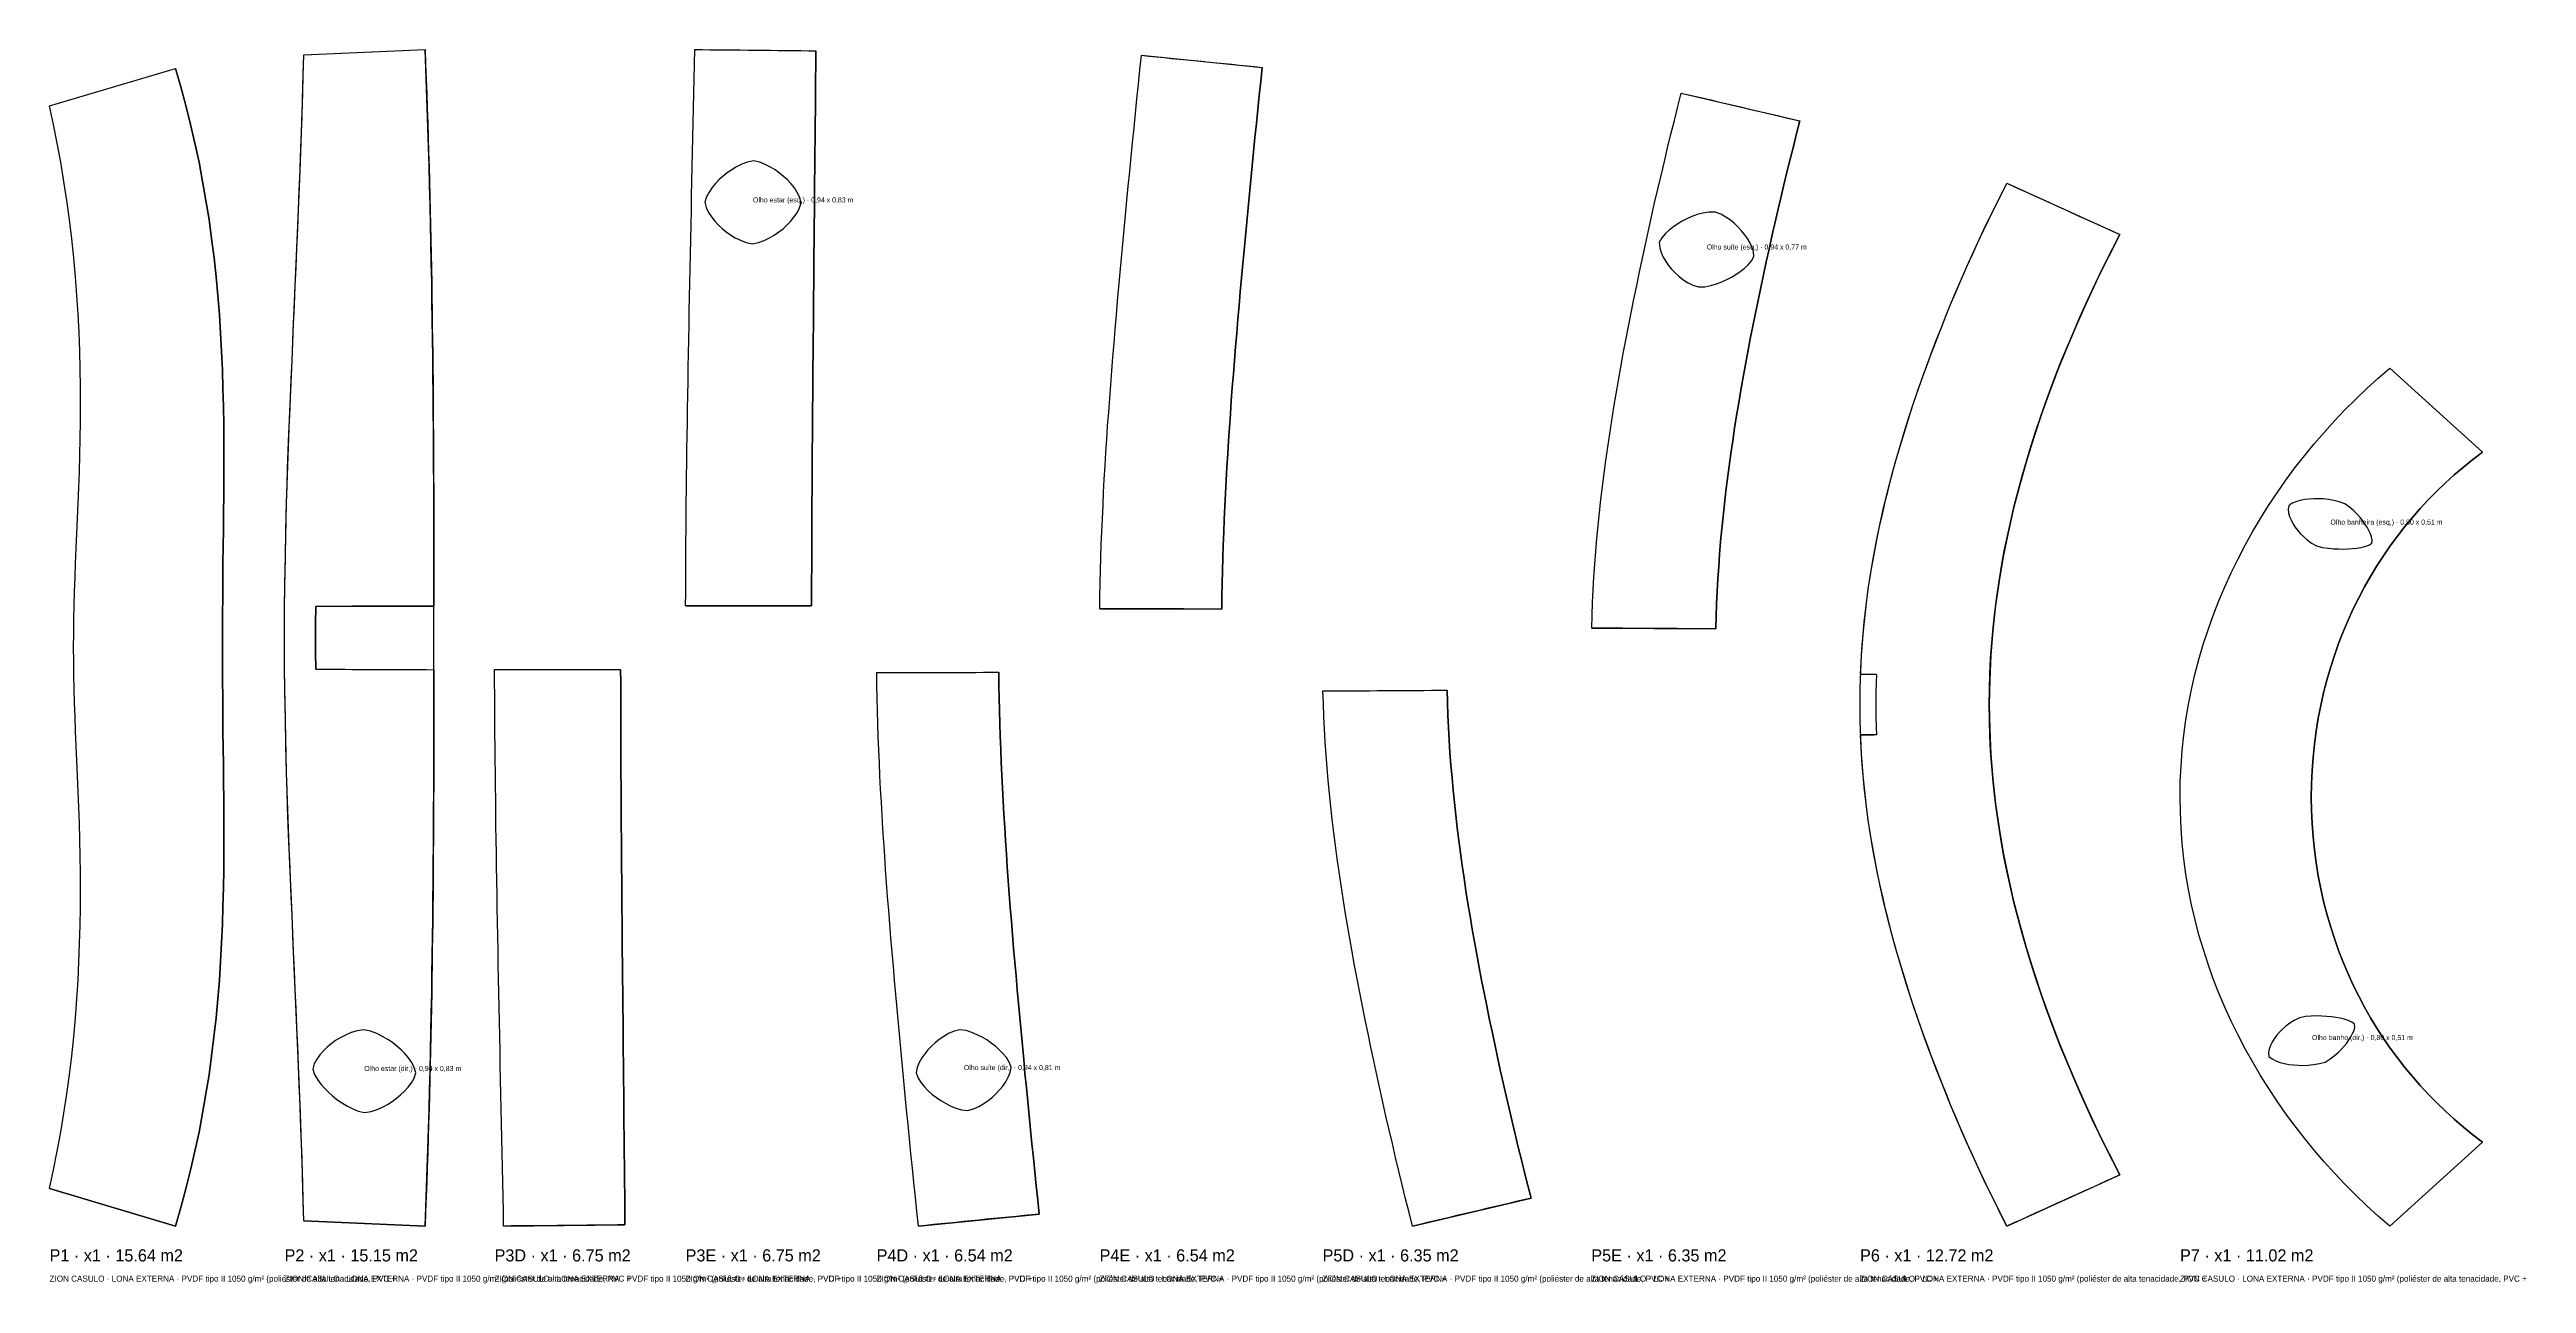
# Model space of a CAD drawing. Header units: metres. Extents: x 0 to 52.9, y -0.6 to 11.6.
# Drawn here: x 0 to 24.51, y -0.57 to 11.65 of the extents above; entities that cross this region are included whole.
import ezdxf

# ---------------------------------------------------------------- set-up
doc = ezdxf.new("R2010")
doc.units = ezdxf.units.M
for name, color, linetype in [('CLAMP', 1, 'Continuous'), ('CONTORNO', 7, 'Continuous'), ('KEDER', 5, 'Continuous'), ('RECORTE', 3, 'Continuous'), ('TEXTO', 2, 'Continuous')]:
    doc.layers.add(name, color=color, linetype=linetype)

msp = doc.modelspace()

# ---------------------------------------------------------------- texts
at = {"layer": 'TEXTO'}
for s, height, p in [('Olho estar (esq,) · 0,94 x 0,83 m', 0.05, (6.96, 10.132)), ('Olho suíte (esq,) · 0,94 x 0,77 m', 0.05, (16.396, 9.666)), ('Olho banheira (esq,) · 0,80 x 0,51 m', 0.05, (22.567, 6.943)), ('Olho banho (dir,) · 0,80 x 0,51 m', 0.05, (22.385, 1.841)), ('Olho estar (dir,) · 0,94 x 0,83 m', 0.05, (3.114, 1.535)), ('Olho suíte (dir,) · 0,94 x 0,81 m', 0.05, (9.046, 1.544)), ('P1 · x1 · 15.64 m2', 0.12, (0, -0.35)), ('P2 · x1 · 15.15 m2', 0.12, (2.325, -0.35)), ('P3D · x1 · 6.75 m2', 0.12, (4.403, -0.35)), ('P3E · x1 · 6.75 m2', 0.12, (6.293, -0.35)), ('P4D · x1 · 6.54 m2', 0.12, (8.183, -0.35)), ('P4E · x1 · 6.54 m2', 0.12, (10.389, -0.35)), ('P5D · x1 · 6.35 m2', 0.12, (12.595, -0.35)), ('P5E · x1 · 6.35 m2', 0.12, (15.254, -0.35)), ('P6 · x1 · 12.72 m2', 0.12, (17.913, -0.35)), ('P7 · x1 · 11.02 m2', 0.12, (21.079, -0.35)), ('ZION CASULO · LONA EXTERNA · PVDF tipo II 1050 g/m² (poliéster de alta tenacidade, PVC + ', 0.06, (0, -0.55)), ('ZION CASULO · LONA EXTERNA · PVDF tipo II 1050 g/m² (poliéster de alta tenacidade, PVC + ', 0.06, (2.325, -0.55)), ('ZION CASULO · LONA EXTERNA · PVDF tipo II 1050 g/m² (poliéster de alta tenacidade, PVC + ', 0.06, (4.403, -0.55)), ('ZION CASULO · LONA EXTERNA · PVDF tipo II 1050 g/m² (poliéster de alta tenacidade, PVC + ', 0.06, (6.293, -0.55)), ('ZION CASULO · LONA EXTERNA · PVDF tipo II 1050 g/m² (poliéster de alta tenacidade, PVC + ', 0.06, (8.183, -0.55)), ('ZION CASULO · LONA EXTERNA · PVDF tipo II 1050 g/m² (poliéster de alta tenacidade, PVC + ', 0.06, (10.389, -0.55)), ('ZION CASULO · LONA EXTERNA · PVDF tipo II 1050 g/m² (poliéster de alta tenacidade, PVC + ', 0.06, (12.595, -0.55)), ('ZION CASULO · LONA EXTERNA · PVDF tipo II 1050 g/m² (poliéster de alta tenacidade, PVC + ', 0.06, (15.254, -0.55)), ('ZION CASULO · LONA EXTERNA · PVDF tipo II 1050 g/m² (poliéster de alta tenacidade, PVC + ', 0.06, (17.913, -0.55)), ('ZION CASULO · LONA EXTERNA · PVDF tipo II 1050 g/m² (poliéster de alta tenacidade, PVC + ', 0.06, (21.079, -0.55))]:
    msp.add_text(s, height=height, dxfattribs=at).set_placement(p)

# ---------------------------------------------------------------- linework, layer by layer
at = {"layer": 'CLAMP'}
for points in [[(2.634, 5.512), (2.634, 5.527), (2.634, 5.543), (2.634, 5.558), (2.634, 5.574), (2.634, 5.589), (2.633, 5.605), (2.633, 5.621), (2.633, 5.636), (2.633, 5.652), (2.633, 5.667), (2.633, 5.683), (2.633, 5.698), (2.633, 5.714), (2.633, 5.729), (2.633, 5.745), (2.633, 5.76), (2.633, 5.776), (2.633, 5.791), (2.633, 5.807), (2.633, 5.822), (2.633, 5.838), (2.633, 5.854), (2.633, 5.869), (2.633, 5.885), (2.633, 5.9), (2.633, 5.916), (2.633, 5.931), (2.633, 5.947), (2.633, 5.962), (2.633, 5.978), (2.633, 5.993), (2.633, 6.009), (2.633, 6.024), (2.633, 6.04), (2.634, 6.055), (2.634, 6.071), (2.634, 6.087), (2.634, 6.102), (2.634, 6.118), (2.634, 6.133), (3.803, 6.137)], [(6.293, 6.138), (7.54, 6.138)], [(10.391, 6.108), (11.597, 6.107)], [(15.258, 5.919), (16.486, 5.912)], [(2.634, 5.512), (3.803, 5.507)], [(4.404, 5.508), (5.65, 5.508)], [(8.185, 5.479), (9.391, 5.481)], [(18.078, 4.864), (18.078, 4.879), (18.078, 4.893), (18.077, 4.908), (18.077, 4.923), (18.076, 4.938), (18.076, 4.953), (18.075, 4.968), (18.075, 4.983), (18.074, 4.997), (18.074, 5.012), (18.074, 5.027), (18.074, 5.042), (18.074, 5.057), (18.074, 5.072), (18.073, 5.086), (18.073, 5.101), (18.073, 5.116), (18.073, 5.131), (18.073, 5.146), (18.073, 5.161), (18.073, 5.175), (18.073, 5.19), (18.073, 5.205), (18.073, 5.22), (18.073, 5.235), (18.074, 5.25), (18.074, 5.264), (18.074, 5.279), (18.074, 5.294), (18.074, 5.309), (18.074, 5.324), (18.075, 5.339), (18.075, 5.354), (18.076, 5.368), (18.076, 5.383), (18.077, 5.398), (18.077, 5.413), (18.078, 5.428), (18.078, 5.443), (18.078, 5.457), (17.919, 5.46)], [(12.599, 5.297), (13.827, 5.304)], [(18.078, 4.864), (17.919, 4.861)]]:
    msp.add_lwpolyline(points, dxfattribs=at)
at = {"layer": 'CONTORNO'}
for points in [[(2.515, 0.052), (2.507, 0.358), (2.498, 0.665), (2.487, 0.973), (2.476, 1.28), (2.463, 1.586), (2.451, 1.89), (2.438, 2.192), (2.424, 2.491), (2.411, 2.788), (2.399, 3.081), (2.386, 3.37), (2.375, 3.655), (2.364, 3.936), (2.354, 4.214), (2.345, 4.488), (2.338, 4.759), (2.333, 5.027), (2.328, 5.294), (2.326, 5.558), (2.325, 5.822), (2.326, 6.086), (2.328, 6.351), (2.333, 6.617), (2.338, 6.886), (2.345, 7.157), (2.354, 7.431), (2.364, 7.708), (2.375, 7.99), (2.386, 8.275), (2.399, 8.564), (2.411, 8.857), (2.424, 9.153), (2.438, 9.453), (2.451, 9.755), (2.463, 10.059), (2.476, 10.365), (2.487, 10.672), (2.498, 10.98), (2.507, 11.287), (2.515, 11.593), (2.59, 11.596), (2.665, 11.599), (2.74, 11.603), (2.815, 11.606), (2.89, 11.609), (2.965, 11.612), (3.04, 11.616), (3.115, 11.619), (3.19, 11.622), (3.265, 11.625), (3.34, 11.629), (3.415, 11.632), (3.49, 11.635), (3.565, 11.638), (3.64, 11.642), (3.715, 11.645), (3.721, 11.5), (3.727, 11.356), (3.732, 11.211), (3.737, 11.066), (3.742, 10.921), (3.747, 10.776), (3.751, 10.63), (3.755, 10.485), (3.759, 10.341), (3.763, 10.196), (3.766, 10.052), (3.77, 9.908), (3.773, 9.764), (3.776, 9.621), (3.778, 9.479), (3.781, 9.336), (3.783, 9.195), (3.785, 9.054), (3.787, 8.914), (3.789, 8.775), (3.791, 8.636), (3.792, 8.498), (3.794, 8.361), (3.795, 8.224), (3.796, 8.089), (3.797, 7.954), (3.798, 7.82), (3.799, 7.687), (3.8, 7.554), (3.8, 7.423), (3.801, 7.292), (3.801, 7.161), (3.802, 7.032), (3.802, 6.903), (3.802, 6.774), (3.803, 6.646), (3.803, 6.518), (3.803, 6.391), (3.803, 6.264), (3.803, 6.137), (3.73, 6.137), (3.657, 6.137), (3.584, 6.137), (3.511, 6.136), (3.438, 6.136), (3.365, 6.136), (3.292, 6.136), (3.219, 6.135), (3.146, 6.135), (3.072, 6.135), (2.999, 6.135), (2.926, 6.134), (2.853, 6.134), (2.78, 6.134), (2.707, 6.133), (2.634, 6.133), (2.634, 6.118), (2.634, 6.102), (2.634, 6.087), (2.634, 6.071), (2.634, 6.055), (2.633, 6.04), (2.633, 6.024), (2.633, 6.009), (2.633, 5.993), (2.633, 5.978), (2.633, 5.962), (2.633, 5.947), (2.633, 5.931), (2.633, 5.916), (2.633, 5.9), (2.633, 5.885), (2.633, 5.869), (2.633, 5.854), (2.633, 5.838), (2.633, 5.822), (2.633, 5.807), (2.633, 5.791), (2.633, 5.776), (2.633, 5.76), (2.633, 5.745), (2.633, 5.729), (2.633, 5.714), (2.633, 5.698), (2.633, 5.683), (2.633, 5.667), (2.633, 5.652), (2.633, 5.636), (2.633, 5.621), (2.633, 5.605), (2.634, 5.589), (2.634, 5.574), (2.634, 5.558), (2.634, 5.543), (2.634, 5.527), (2.634, 5.512), (2.707, 5.511), (2.78, 5.511), (2.853, 5.511), (2.926, 5.511), (2.999, 5.51), (3.072, 5.51), (3.146, 5.51), (3.219, 5.51), (3.292, 5.509), (3.365, 5.509), (3.438, 5.509), (3.511, 5.509), (3.584, 5.508), (3.657, 5.508), (3.73, 5.508), (3.803, 5.507), (3.803, 5.381), (3.803, 5.254), (3.803, 5.127), (3.803, 4.999), (3.802, 4.871), (3.802, 4.742), (3.802, 4.613), (3.801, 4.484), (3.801, 4.353), (3.8, 4.222), (3.8, 4.091), (3.799, 3.958), (3.798, 3.825), (3.797, 3.691), (3.796, 3.556), (3.795, 3.42), (3.794, 3.284), (3.792, 3.147), (3.791, 3.009), (3.789, 2.87), (3.787, 2.731), (3.785, 2.591), (3.783, 2.45), (3.781, 2.308), (3.778, 2.166), (3.776, 2.024), (3.773, 1.881), (3.77, 1.737), (3.766, 1.593), (3.763, 1.449), (3.759, 1.304), (3.755, 1.159), (3.751, 1.014), (3.747, 0.869), (3.742, 0.724), (3.737, 0.579), (3.732, 0.434), (3.727, 0.289), (3.721, 0.144), (3.715, 0), (3.64, 0.003), (3.565, 0.006), (3.49, 0.01), (3.415, 0.013), (3.34, 0.016), (3.265, 0.019), (3.19, 0.023), (3.115, 0.026), (3.04, 0.029), (2.965, 0.032), (2.89, 0.036), (2.815, 0.039), (2.74, 0.042), (2.665, 0.045), (2.59, 0.049)], [(6.293, 6.138), (6.294, 6.265), (6.294, 6.391), (6.295, 6.519), (6.296, 6.646), (6.297, 6.774), (6.298, 6.903), (6.299, 7.032), (6.3, 7.162), (6.302, 7.292), (6.303, 7.423), (6.305, 7.555), (6.307, 7.687), (6.309, 7.82), (6.311, 7.954), (6.313, 8.089), (6.315, 8.225), (6.317, 8.361), (6.32, 8.498), (6.322, 8.636), (6.325, 8.775), (6.327, 8.914), (6.33, 9.054), (6.333, 9.195), (6.335, 9.337), (6.338, 9.479), (6.341, 9.621), (6.344, 9.764), (6.347, 9.908), (6.35, 10.052), (6.353, 10.196), (6.356, 10.341), (6.359, 10.486), (6.362, 10.631), (6.365, 10.776), (6.368, 10.921), (6.371, 11.066), (6.374, 11.211), (6.377, 11.356), (6.38, 11.501), (6.383, 11.645), (6.458, 11.645), (6.533, 11.644), (6.608, 11.643), (6.683, 11.643), (6.758, 11.642), (6.833, 11.641), (6.908, 11.64), (6.983, 11.64), (7.058, 11.639), (7.133, 11.638), (7.208, 11.637), (7.283, 11.637), (7.358, 11.636), (7.433, 11.635), (7.508, 11.634), (7.583, 11.634), (7.582, 11.49), (7.58, 11.345), (7.579, 11.201), (7.577, 11.056), (7.576, 10.912), (7.574, 10.767), (7.573, 10.623), (7.572, 10.478), (7.57, 10.334), (7.569, 10.19), (7.567, 10.046), (7.566, 9.902), (7.565, 9.759), (7.563, 9.617), (7.562, 9.474), (7.561, 9.333), (7.559, 9.192), (7.558, 9.051), (7.557, 8.912), (7.555, 8.772), (7.554, 8.634), (7.553, 8.497), (7.552, 8.36), (7.551, 8.223), (7.55, 8.088), (7.549, 7.954), (7.548, 7.82), (7.547, 7.687), (7.546, 7.554), (7.545, 7.423), (7.544, 7.292), (7.543, 7.162), (7.543, 7.032), (7.542, 6.903), (7.542, 6.775), (7.541, 6.646), (7.541, 6.519), (7.54, 6.392), (7.54, 6.265), (7.54, 6.138), (7.462, 6.138), (7.384, 6.138), (7.306, 6.138), (7.228, 6.138), (7.15, 6.138), (7.072, 6.138), (6.995, 6.138), (6.917, 6.138), (6.839, 6.138), (6.761, 6.138), (6.683, 6.138), (6.605, 6.138), (6.527, 6.138), (6.449, 6.138), (6.371, 6.138)], [(10.391, 6.108), (10.393, 6.235), (10.395, 6.362), (10.398, 6.489), (10.402, 6.617), (10.406, 6.745), (10.411, 6.873), (10.417, 7.002), (10.423, 7.132), (10.429, 7.262), (10.436, 7.393), (10.444, 7.524), (10.452, 7.656), (10.46, 7.789), (10.469, 7.922), (10.479, 8.057), (10.489, 8.192), (10.499, 8.327), (10.51, 8.464), (10.52, 8.601), (10.532, 8.739), (10.543, 8.878), (10.555, 9.017), (10.567, 9.157), (10.58, 9.297), (10.593, 9.438), (10.605, 9.58), (10.619, 9.722), (10.632, 9.864), (10.645, 10.007), (10.659, 10.151), (10.673, 10.294), (10.687, 10.438), (10.701, 10.582), (10.715, 10.726), (10.73, 10.869), (10.744, 11.013), (10.759, 11.157), (10.773, 11.301), (10.788, 11.445), (10.803, 11.588), (10.878, 11.58), (10.952, 11.573), (11.027, 11.566), (11.102, 11.558), (11.176, 11.551), (11.251, 11.543), (11.326, 11.536), (11.4, 11.529), (11.475, 11.521), (11.549, 11.514), (11.624, 11.506), (11.699, 11.499), (11.773, 11.491), (11.848, 11.484), (11.923, 11.477), (11.997, 11.469), (11.983, 11.33), (11.969, 11.191), (11.954, 11.052), (11.94, 10.913), (11.926, 10.773), (11.912, 10.634), (11.899, 10.495), (11.885, 10.355), (11.871, 10.216), (11.858, 10.077), (11.845, 9.938), (11.832, 9.799), (11.819, 9.661), (11.806, 9.523), (11.793, 9.386), (11.781, 9.248), (11.769, 9.112), (11.757, 8.975), (11.746, 8.839), (11.734, 8.704), (11.723, 8.569), (11.713, 8.435), (11.702, 8.301), (11.692, 8.168), (11.683, 8.036), (11.674, 7.904), (11.665, 7.772), (11.657, 7.642), (11.649, 7.511), (11.641, 7.382), (11.635, 7.252), (11.628, 7.124), (11.622, 6.995), (11.617, 6.868), (11.612, 6.74), (11.608, 6.613), (11.605, 6.486), (11.602, 6.36), (11.599, 6.233), (11.597, 6.107), (11.522, 6.107), (11.447, 6.107), (11.371, 6.107), (11.296, 6.107), (11.22, 6.108), (11.145, 6.108), (11.07, 6.108), (10.994, 6.108), (10.919, 6.108), (10.843, 6.108), (10.768, 6.108), (10.693, 6.108), (10.617, 6.108), (10.542, 6.108), (10.466, 6.108)], [(0, 0.371), (0.04, 0.556), (0.077, 0.742), (0.111, 0.93), (0.142, 1.119), (0.171, 1.308), (0.196, 1.497), (0.219, 1.686), (0.239, 1.874), (0.256, 2.062), (0.27, 2.248), (0.282, 2.433), (0.291, 2.616), (0.298, 2.797), (0.303, 2.976), (0.306, 3.152), (0.306, 3.325), (0.306, 3.496), (0.303, 3.663), (0.299, 3.828), (0.295, 3.989), (0.289, 4.148), (0.283, 4.303), (0.277, 4.456), (0.27, 4.605), (0.264, 4.752), (0.258, 4.897), (0.252, 5.039), (0.247, 5.179), (0.243, 5.318), (0.241, 5.456), (0.239, 5.593), (0.238, 5.73), (0.239, 5.866), (0.241, 6.003), (0.243, 6.141), (0.247, 6.28), (0.252, 6.42), (0.258, 6.563), (0.264, 6.707), (0.27, 6.854), (0.277, 7.003), (0.283, 7.156), (0.289, 7.311), (0.295, 7.47), (0.3, 7.631), (0.303, 7.796), (0.306, 7.963), (0.307, 8.134), (0.306, 8.307), (0.303, 8.483), (0.299, 8.662), (0.292, 8.843), (0.282, 9.026), (0.271, 9.211), (0.256, 9.397), (0.239, 9.585), (0.219, 9.773), (0.197, 9.962), (0.171, 10.151), (0.143, 10.34), (0.111, 10.529), (0.077, 10.717), (0.04, 10.903), (0, 11.088), (1.246, 11.459), (1.3, 11.276), (1.35, 11.091), (1.396, 10.904), (1.439, 10.717), (1.479, 10.529), (1.515, 10.34), (1.548, 10.151), (1.578, 9.962), (1.604, 9.774), (1.628, 9.585), (1.648, 9.397), (1.665, 9.21), (1.68, 9.024), (1.693, 8.839), (1.703, 8.655), (1.71, 8.472), (1.716, 8.291), (1.72, 8.111), (1.723, 7.933), (1.725, 7.756), (1.725, 7.581), (1.724, 7.407), (1.723, 7.235), (1.722, 7.064), (1.72, 6.894), (1.718, 6.726), (1.716, 6.558), (1.714, 6.391), (1.713, 6.225), (1.711, 6.06), (1.711, 5.895), (1.71, 5.73), (1.711, 5.565), (1.711, 5.4), (1.713, 5.234), (1.714, 5.068), (1.716, 4.901), (1.718, 4.734), (1.72, 4.565), (1.722, 4.395), (1.723, 4.224), (1.725, 4.052), (1.725, 3.878), (1.725, 3.703), (1.723, 3.526), (1.72, 3.348), (1.716, 3.168), (1.71, 2.987), (1.702, 2.804), (1.692, 2.62), (1.68, 2.435), (1.665, 2.249), (1.648, 2.062), (1.627, 1.874), (1.604, 1.686), (1.578, 1.497), (1.548, 1.308), (1.515, 1.119), (1.479, 0.931), (1.439, 0.743), (1.396, 0.555), (1.35, 0.369), (1.3, 0.184), (1.247, 0)], [(15.258, 5.919), (15.262, 6.045), (15.267, 6.171), (15.273, 6.297), (15.28, 6.424), (15.289, 6.551), (15.299, 6.678), (15.31, 6.806), (15.322, 6.934), (15.335, 7.062), (15.349, 7.191), (15.365, 7.32), (15.381, 7.449), (15.399, 7.579), (15.417, 7.71), (15.436, 7.841), (15.457, 7.972), (15.478, 8.104), (15.5, 8.236), (15.523, 8.369), (15.546, 8.502), (15.571, 8.636), (15.596, 8.77), (15.622, 8.904), (15.648, 9.039), (15.675, 9.174), (15.703, 9.31), (15.732, 9.445), (15.76, 9.581), (15.79, 9.717), (15.82, 9.854), (15.85, 9.99), (15.881, 10.127), (15.913, 10.263), (15.944, 10.4), (15.977, 10.536), (16.009, 10.672), (16.042, 10.808), (16.076, 10.944), (16.11, 11.08), (16.144, 11.215), (16.217, 11.198), (16.29, 11.181), (16.364, 11.164), (16.437, 11.146), (16.51, 11.129), (16.584, 11.112), (16.657, 11.095), (16.73, 11.077), (16.804, 11.06), (16.877, 11.043), (16.95, 11.026), (17.024, 11.008), (17.097, 10.991), (17.17, 10.974), (17.243, 10.957), (17.317, 10.939), (17.285, 10.813), (17.253, 10.687), (17.221, 10.56), (17.19, 10.433), (17.16, 10.306), (17.129, 10.179), (17.1, 10.052), (17.07, 9.925), (17.041, 9.798), (17.013, 9.67), (16.985, 9.543), (16.957, 9.416), (16.93, 9.289), (16.904, 9.162), (16.878, 9.035), (16.852, 8.908), (16.827, 8.781), (16.803, 8.654), (16.78, 8.528), (16.757, 8.402), (16.735, 8.275), (16.713, 8.149), (16.692, 8.024), (16.672, 7.898), (16.653, 7.773), (16.635, 7.648), (16.618, 7.523), (16.601, 7.398), (16.586, 7.273), (16.572, 7.149), (16.558, 7.024), (16.546, 6.9), (16.534, 6.776), (16.524, 6.652), (16.515, 6.529), (16.507, 6.405), (16.5, 6.282), (16.494, 6.158), (16.489, 6.035), (16.486, 5.912), (16.409, 5.912), (16.332, 5.913), (16.255, 5.913), (16.179, 5.913), (16.102, 5.914), (16.025, 5.914), (15.949, 5.915), (15.872, 5.915), (15.795, 5.916), (15.718, 5.916), (15.642, 5.916), (15.565, 5.917), (15.488, 5.917), (15.411, 5.918), (15.335, 5.918)], [(19.366, 0), (19.307, 0.116), (19.249, 0.233), (19.191, 0.35), (19.135, 0.468), (19.079, 0.587), (19.025, 0.705), (18.971, 0.825), (18.918, 0.944), (18.867, 1.064), (18.816, 1.184), (18.767, 1.305), (18.718, 1.426), (18.67, 1.547), (18.624, 1.669), (18.579, 1.79), (18.534, 1.912), (18.492, 2.034), (18.45, 2.156), (18.41, 2.278), (18.37, 2.401), (18.333, 2.523), (18.296, 2.646), (18.261, 2.768), (18.228, 2.891), (18.196, 3.014), (18.165, 3.137), (18.137, 3.26), (18.109, 3.383), (18.083, 3.506), (18.06, 3.629), (18.037, 3.752), (18.017, 3.875), (17.998, 3.999), (17.981, 4.122), (17.966, 4.245), (17.953, 4.368), (17.941, 4.492), (17.932, 4.615), (17.925, 4.738), (17.919, 4.861), (17.929, 4.862), (17.939, 4.862), (17.949, 4.862), (17.959, 4.862), (17.969, 4.862), (17.979, 4.862), (17.989, 4.863), (17.999, 4.863), (18.009, 4.863), (18.019, 4.863), (18.029, 4.863), (18.039, 4.863), (18.049, 4.863), (18.058, 4.864), (18.068, 4.864), (18.078, 4.864), (18.078, 4.879), (18.078, 4.893), (18.077, 4.908), (18.077, 4.923), (18.076, 4.938), (18.076, 4.953), (18.075, 4.968), (18.075, 4.983), (18.074, 4.997), (18.074, 5.012), (18.074, 5.027), (18.074, 5.042), (18.074, 5.057), (18.074, 5.072), (18.073, 5.086), (18.073, 5.101), (18.073, 5.116), (18.073, 5.131), (18.073, 5.146), (18.073, 5.161), (18.073, 5.175), (18.073, 5.19), (18.073, 5.205), (18.073, 5.22), (18.073, 5.235), (18.074, 5.25), (18.074, 5.264), (18.074, 5.279), (18.074, 5.294), (18.074, 5.309), (18.074, 5.324), (18.075, 5.339), (18.075, 5.354), (18.076, 5.368), (18.076, 5.383), (18.077, 5.398), (18.077, 5.413), (18.078, 5.428), (18.078, 5.443), (18.078, 5.457), (18.068, 5.458), (18.058, 5.458), (18.049, 5.458), (18.039, 5.458), (18.029, 5.458), (18.019, 5.458), (18.009, 5.458), (17.999, 5.459), (17.989, 5.459), (17.979, 5.459), (17.969, 5.459), (17.959, 5.459), (17.949, 5.459), (17.939, 5.459), (17.929, 5.46), (17.919, 5.46), (17.925, 5.583), (17.932, 5.706), (17.941, 5.83), (17.953, 5.953), (17.966, 6.076), (17.981, 6.199), (17.998, 6.323), (18.017, 6.446), (18.037, 6.569), (18.06, 6.692), (18.083, 6.815), (18.109, 6.938), (18.137, 7.061), (18.165, 7.184), (18.196, 7.307), (18.228, 7.43), (18.261, 7.553), (18.296, 7.675), (18.333, 7.798), (18.37, 7.921), (18.41, 8.043), (18.45, 8.165), (18.492, 8.287), (18.534, 8.409), (18.579, 8.531), (18.624, 8.653), (18.67, 8.774), (18.718, 8.895), (18.766, 9.016), (18.816, 9.137), (18.867, 9.257), (18.918, 9.377), (18.971, 9.497), (19.025, 9.616), (19.079, 9.735), (19.135, 9.853), (19.191, 9.971), (19.249, 10.088), (19.307, 10.205), (19.366, 10.321), (19.436, 10.289), (19.506, 10.258), (19.576, 10.226), (19.646, 10.194), (19.716, 10.163), (19.786, 10.131), (19.856, 10.099), (19.925, 10.068), (19.995, 10.036), (20.065, 10.004), (20.135, 9.973), (20.205, 9.941), (20.275, 9.909), (20.345, 9.878), (20.415, 9.846), (20.485, 9.814), (20.374, 9.599), (20.266, 9.381), (20.163, 9.161), (20.063, 8.94), (19.968, 8.716), (19.877, 8.491), (19.79, 8.264), (19.708, 8.035), (19.631, 7.804), (19.559, 7.572), (19.493, 7.337), (19.432, 7.101), (19.377, 6.863), (19.329, 6.623), (19.288, 6.382), (19.254, 6.139), (19.227, 5.895), (19.207, 5.651), (19.196, 5.406), (19.192, 5.161), (19.196, 4.915), (19.207, 4.67), (19.227, 4.426), (19.254, 4.182), (19.288, 3.94), (19.329, 3.698), (19.377, 3.459), (19.432, 3.22), (19.493, 2.984), (19.559, 2.749), (19.631, 2.517), (19.708, 2.286), (19.791, 2.057), (19.877, 1.83), (19.968, 1.605), (20.063, 1.382), (20.163, 1.16), (20.266, 0.94), (20.374, 0.723), (20.485, 0.507), (20.415, 0.475), (20.345, 0.443), (20.275, 0.412), (20.205, 0.38), (20.135, 0.348), (20.065, 0.317), (19.995, 0.285), (19.925, 0.253), (19.856, 0.222), (19.786, 0.19), (19.716, 0.158), (19.646, 0.127), (19.576, 0.095), (19.506, 0.063), (19.436, 0.032)], [(23.155, 0), (23.04, 0.099), (22.928, 0.201), (22.818, 0.306), (22.711, 0.414), (22.607, 0.524), (22.505, 0.637), (22.406, 0.752), (22.31, 0.869), (22.217, 0.989), (22.127, 1.111), (22.04, 1.236), (21.956, 1.362), (21.875, 1.491), (21.798, 1.622), (21.724, 1.755), (21.653, 1.89), (21.586, 2.027), (21.523, 2.166), (21.464, 2.306), (21.408, 2.448), (21.357, 2.592), (21.31, 2.738), (21.266, 2.884), (21.228, 3.032), (21.193, 3.181), (21.163, 3.332), (21.138, 3.483), (21.117, 3.634), (21.1, 3.787), (21.089, 3.94), (21.082, 4.093), (21.079, 4.246), (21.081, 4.4), (21.089, 4.553), (21.1, 4.706), (21.117, 4.858), (21.138, 5.01), (21.163, 5.161), (21.193, 5.311), (21.227, 5.46), (21.266, 5.608), (21.309, 5.755), (21.357, 5.901), (21.408, 6.044), (21.463, 6.187), (21.523, 6.327), (21.586, 6.466), (21.653, 6.603), (21.723, 6.738), (21.797, 6.871), (21.875, 7.002), (21.955, 7.131), (22.039, 7.257), (22.126, 7.382), (22.216, 7.504), (22.31, 7.624), (22.406, 7.741), (22.505, 7.856), (22.606, 7.969), (22.711, 8.079), (22.818, 8.186), (22.928, 8.291), (23.04, 8.393), (23.155, 8.492), (24.07, 7.661), (23.975, 7.588), (23.882, 7.513), (23.792, 7.436), (23.704, 7.356), (23.619, 7.274), (23.536, 7.19), (23.456, 7.103), (23.378, 7.014), (23.302, 6.923), (23.229, 6.829), (23.159, 6.733), (23.091, 6.635), (23.026, 6.534), (22.964, 6.431), (22.904, 6.326), (22.847, 6.218), (22.792, 6.108), (22.741, 5.996), (22.693, 5.881), (22.648, 5.765), (22.606, 5.646), (22.567, 5.526), (22.532, 5.403), (22.5, 5.279), (22.472, 5.154), (22.447, 5.027), (22.426, 4.898), (22.409, 4.769), (22.395, 4.639), (22.386, 4.509), (22.38, 4.378), (22.378, 4.246), (22.38, 4.115), (22.386, 3.984), (22.395, 3.854), (22.409, 3.724), (22.426, 3.594), (22.447, 3.466), (22.472, 3.339), (22.5, 3.214), (22.532, 3.09), (22.567, 2.967), (22.606, 2.847), (22.648, 2.728), (22.693, 2.611), (22.741, 2.497), (22.793, 2.385), (22.847, 2.275), (22.904, 2.167), (22.964, 2.062), (23.026, 1.959), (23.092, 1.858), (23.159, 1.76), (23.23, 1.664), (23.303, 1.57), (23.378, 1.479), (23.456, 1.39), (23.536, 1.303), (23.619, 1.219), (23.704, 1.137), (23.792, 1.057), (23.882, 0.979), (23.975, 0.904), (24.07, 0.831)], [(4.493, 0), (4.49, 0.145), (4.487, 0.289), (4.484, 0.434), (4.481, 0.579), (4.478, 0.725), (4.475, 0.87), (4.472, 1.015), (4.469, 1.16), (4.466, 1.305), (4.463, 1.449), (4.46, 1.594), (4.457, 1.738), (4.454, 1.881), (4.451, 2.024), (4.449, 2.167), (4.446, 2.309), (4.443, 2.45), (4.44, 2.591), (4.438, 2.731), (4.435, 2.871), (4.433, 3.009), (4.43, 3.147), (4.428, 3.284), (4.425, 3.421), (4.423, 3.556), (4.421, 3.691), (4.419, 3.825), (4.417, 3.958), (4.416, 4.091), (4.414, 4.222), (4.412, 4.353), (4.411, 4.484), (4.409, 4.614), (4.408, 4.743), (4.407, 4.871), (4.406, 4.999), (4.405, 5.127), (4.405, 5.254), (4.404, 5.381), (4.404, 5.508), (4.482, 5.508), (4.56, 5.508), (4.637, 5.508), (4.715, 5.508), (4.793, 5.508), (4.871, 5.508), (4.949, 5.508), (5.027, 5.508), (5.105, 5.508), (5.183, 5.508), (5.261, 5.508), (5.339, 5.508), (5.417, 5.508), (5.494, 5.508), (5.572, 5.508), (5.65, 5.508), (5.651, 5.381), (5.651, 5.254), (5.651, 5.127), (5.652, 4.999), (5.652, 4.871), (5.653, 4.742), (5.653, 4.613), (5.654, 4.484), (5.655, 4.354), (5.655, 4.223), (5.656, 4.091), (5.657, 3.959), (5.658, 3.826), (5.659, 3.692), (5.66, 3.557), (5.661, 3.422), (5.662, 3.286), (5.663, 3.149), (5.665, 3.011), (5.666, 2.873), (5.667, 2.734), (5.668, 2.594), (5.67, 2.454), (5.671, 2.313), (5.672, 2.171), (5.674, 2.029), (5.675, 1.886), (5.676, 1.743), (5.678, 1.6), (5.679, 1.456), (5.681, 1.312), (5.682, 1.167), (5.683, 1.023), (5.685, 0.878), (5.686, 0.734), (5.688, 0.589), (5.689, 0.444), (5.691, 0.3), (5.692, 0.156), (5.693, 0.012), (5.618, 0.011), (5.543, 0.01), (5.468, 0.01), (5.393, 0.009), (5.318, 0.008), (5.243, 0.007), (5.168, 0.007), (5.093, 0.006), (5.018, 0.005), (4.943, 0.004), (4.868, 0.004), (4.793, 0.003), (4.718, 0.002), (4.643, 0.001), (4.568, 0.001)], [(8.596, 0), (8.582, 0.143), (8.567, 0.287), (8.552, 0.431), (8.538, 0.574), (8.523, 0.718), (8.509, 0.862), (8.495, 1.006), (8.48, 1.15), (8.466, 1.294), (8.453, 1.437), (8.439, 1.58), (8.425, 1.723), (8.412, 1.866), (8.399, 2.008), (8.386, 2.149), (8.373, 2.291), (8.361, 2.431), (8.349, 2.571), (8.337, 2.71), (8.325, 2.849), (8.314, 2.987), (8.303, 3.124), (8.292, 3.26), (8.282, 3.396), (8.272, 3.531), (8.263, 3.665), (8.254, 3.799), (8.245, 3.932), (8.237, 4.064), (8.23, 4.195), (8.223, 4.326), (8.216, 4.456), (8.21, 4.586), (8.205, 4.715), (8.2, 4.843), (8.196, 4.971), (8.192, 5.099), (8.189, 5.226), (8.186, 5.353), (8.185, 5.479), (8.26, 5.48), (8.335, 5.48), (8.411, 5.48), (8.486, 5.48), (8.562, 5.48), (8.637, 5.48), (8.712, 5.48), (8.788, 5.48), (8.863, 5.48), (8.939, 5.48), (9.014, 5.48), (9.089, 5.48), (9.165, 5.48), (9.24, 5.481), (9.315, 5.481), (9.391, 5.481), (9.393, 5.355), (9.395, 5.228), (9.398, 5.102), (9.402, 4.975), (9.406, 4.848), (9.411, 4.72), (9.416, 4.592), (9.422, 4.464), (9.428, 4.335), (9.435, 4.206), (9.442, 4.076), (9.45, 3.946), (9.459, 3.815), (9.467, 3.684), (9.476, 3.552), (9.486, 3.42), (9.496, 3.286), (9.506, 3.153), (9.517, 3.019), (9.528, 2.884), (9.539, 2.748), (9.551, 2.613), (9.563, 2.476), (9.575, 2.34), (9.587, 2.202), (9.599, 2.065), (9.612, 1.927), (9.625, 1.788), (9.638, 1.65), (9.651, 1.511), (9.665, 1.372), (9.678, 1.233), (9.692, 1.093), (9.706, 0.954), (9.72, 0.814), (9.734, 0.675), (9.748, 0.536), (9.762, 0.397), (9.777, 0.258), (9.791, 0.119), (9.716, 0.111), (9.642, 0.104), (9.567, 0.096), (9.492, 0.089), (9.418, 0.082), (9.343, 0.074), (9.268, 0.067), (9.194, 0.059), (9.119, 0.052), (9.044, 0.045), (8.97, 0.037), (8.895, 0.03), (8.82, 0.022), (8.746, 0.015), (8.671, 0.007)], [(13.485, 0), (13.451, 0.135), (13.417, 0.271), (13.384, 0.407), (13.351, 0.543), (13.318, 0.679), (13.286, 0.816), (13.254, 0.952), (13.222, 1.089), (13.192, 1.225), (13.161, 1.362), (13.131, 1.498), (13.102, 1.634), (13.073, 1.77), (13.045, 1.906), (13.017, 2.041), (12.99, 2.176), (12.963, 2.311), (12.937, 2.446), (12.912, 2.58), (12.888, 2.713), (12.864, 2.847), (12.841, 2.979), (12.819, 3.112), (12.798, 3.243), (12.778, 3.375), (12.758, 3.506), (12.74, 3.636), (12.722, 3.766), (12.706, 3.896), (12.691, 4.025), (12.676, 4.153), (12.663, 4.282), (12.651, 4.41), (12.64, 4.537), (12.63, 4.664), (12.622, 4.791), (12.614, 4.918), (12.608, 5.044), (12.603, 5.171), (12.599, 5.297), (12.676, 5.297), (12.753, 5.298), (12.83, 5.298), (12.906, 5.299), (12.983, 5.299), (13.06, 5.299), (13.136, 5.3), (13.213, 5.3), (13.29, 5.301), (13.367, 5.301), (13.443, 5.302), (13.52, 5.302), (13.597, 5.302), (13.674, 5.303), (13.75, 5.303), (13.827, 5.304), (13.831, 5.181), (13.835, 5.057), (13.841, 4.934), (13.848, 4.81), (13.856, 4.687), (13.865, 4.563), (13.876, 4.439), (13.887, 4.315), (13.9, 4.191), (13.913, 4.067), (13.927, 3.942), (13.943, 3.818), (13.959, 3.693), (13.977, 3.568), (13.995, 3.443), (14.014, 3.317), (14.034, 3.192), (14.054, 3.066), (14.076, 2.94), (14.098, 2.814), (14.121, 2.688), (14.145, 2.561), (14.169, 2.434), (14.194, 2.308), (14.219, 2.181), (14.245, 2.054), (14.272, 1.927), (14.299, 1.799), (14.326, 1.672), (14.354, 1.545), (14.383, 1.418), (14.412, 1.29), (14.441, 1.163), (14.471, 1.036), (14.501, 0.909), (14.532, 0.782), (14.563, 0.655), (14.594, 0.529), (14.626, 0.402), (14.658, 0.276), (14.585, 0.259), (14.511, 0.242), (14.438, 0.224), (14.365, 0.207), (14.292, 0.19), (14.218, 0.173), (14.145, 0.155), (14.072, 0.138), (13.998, 0.121), (13.925, 0.104), (13.852, 0.086), (13.778, 0.069), (13.705, 0.052), (13.632, 0.035), (13.559, 0.017)]]:
    msp.add_lwpolyline(points, close=True, dxfattribs=at)
at = {"layer": 'KEDER'}
for points in [[(2.515, 0.052), (2.51, 0.243), (2.505, 0.435), (2.499, 0.627), (2.493, 0.819), (2.486, 1.011), (2.479, 1.203), (2.471, 1.394), (2.463, 1.586), (2.456, 1.776), (2.447, 1.966), (2.439, 2.154), (2.431, 2.342), (2.423, 2.529), (2.415, 2.714), (2.406, 2.898), (2.399, 3.081), (2.391, 3.262), (2.383, 3.442), (2.376, 3.62), (2.369, 3.796), (2.362, 3.971), (2.356, 4.145), (2.351, 4.317), (2.345, 4.488), (2.341, 4.658), (2.337, 4.827), (2.333, 4.994), (2.33, 5.161), (2.328, 5.327), (2.326, 5.492), (2.325, 5.658), (2.325, 5.822), (2.325, 5.987), (2.326, 6.153), (2.328, 6.318), (2.33, 6.484), (2.333, 6.651), (2.337, 6.818), (2.341, 6.987), (2.345, 7.157), (2.351, 7.328), (2.356, 7.5), (2.362, 7.673), (2.369, 7.849), (2.376, 8.025), (2.383, 8.203), (2.391, 8.383), (2.399, 8.564), (2.406, 8.747), (2.415, 8.931), (2.423, 9.116), (2.431, 9.303), (2.439, 9.49), (2.447, 9.679), (2.456, 9.869), (2.463, 10.059), (2.471, 10.25), (2.479, 10.442), (2.486, 10.634), (2.493, 10.826), (2.499, 11.018), (2.505, 11.21), (2.51, 11.402), (2.515, 11.593)], [(2.515, 11.593), (3.715, 11.645)], [(3.715, 0), (3.723, 0.192), (3.73, 0.384), (3.737, 0.577), (3.743, 0.769), (3.749, 0.962), (3.755, 1.155), (3.76, 1.347), (3.765, 1.539), (3.77, 1.73), (3.774, 1.921), (3.777, 2.11), (3.781, 2.299), (3.784, 2.487), (3.787, 2.674), (3.789, 2.859), (3.791, 3.043), (3.793, 3.226), (3.795, 3.407), (3.796, 3.587), (3.798, 3.766), (3.799, 3.943), (3.8, 4.119), (3.801, 4.293), (3.801, 4.467), (3.802, 4.639), (3.802, 4.81), (3.803, 4.98), (3.803, 5.15), (3.803, 5.318), (3.803, 5.487), (3.803, 5.655), (3.803, 5.822), (3.803, 5.99), (3.803, 6.158), (3.803, 6.326), (3.803, 6.495), (3.803, 6.665), (3.802, 6.835), (3.802, 7.006), (3.801, 7.178), (3.801, 7.352), (3.8, 7.526), (3.799, 7.702), (3.798, 7.879), (3.796, 8.058), (3.795, 8.238), (3.793, 8.419), (3.791, 8.602), (3.789, 8.786), (3.787, 8.971), (3.784, 9.158), (3.781, 9.346), (3.777, 9.534), (3.774, 9.724), (3.77, 9.915), (3.765, 10.106), (3.76, 10.298), (3.755, 10.49), (3.749, 10.683), (3.743, 10.875), (3.737, 11.068), (3.73, 11.261), (3.723, 11.453), (3.715, 11.645)], [(6.293, 6.138), (6.294, 6.265), (6.294, 6.391), (6.295, 6.519), (6.296, 6.646), (6.297, 6.774), (6.298, 6.903), (6.299, 7.032), (6.3, 7.162), (6.302, 7.292), (6.303, 7.423), (6.305, 7.555), (6.307, 7.687), (6.309, 7.82), (6.311, 7.954), (6.313, 8.089), (6.315, 8.225), (6.317, 8.361), (6.32, 8.498), (6.322, 8.636), (6.325, 8.775), (6.327, 8.914), (6.33, 9.054), (6.333, 9.195), (6.335, 9.337), (6.338, 9.479), (6.341, 9.621), (6.344, 9.764), (6.347, 9.908), (6.35, 10.052), (6.353, 10.196), (6.356, 10.341), (6.359, 10.486), (6.362, 10.631), (6.365, 10.776), (6.368, 10.921), (6.371, 11.066), (6.374, 11.211), (6.377, 11.356), (6.38, 11.501), (6.383, 11.645)], [(6.383, 11.645), (7.583, 11.634)], [(7.54, 6.138), (7.54, 6.265), (7.54, 6.392), (7.541, 6.519), (7.541, 6.646), (7.542, 6.775), (7.542, 6.903), (7.543, 7.032), (7.543, 7.162), (7.544, 7.292), (7.545, 7.423), (7.546, 7.554), (7.547, 7.687), (7.548, 7.82), (7.549, 7.954), (7.55, 8.088), (7.551, 8.223), (7.552, 8.36), (7.553, 8.497), (7.554, 8.634), (7.555, 8.772), (7.557, 8.912), (7.558, 9.051), (7.559, 9.192), (7.561, 9.333), (7.562, 9.474), (7.563, 9.617), (7.565, 9.759), (7.566, 9.902), (7.567, 10.046), (7.569, 10.19), (7.57, 10.334), (7.572, 10.478), (7.573, 10.623), (7.574, 10.767), (7.576, 10.912), (7.577, 11.056), (7.579, 11.201), (7.58, 11.345), (7.582, 11.49), (7.583, 11.634)], [(10.391, 6.108), (10.393, 6.235), (10.395, 6.362), (10.398, 6.489), (10.402, 6.617), (10.406, 6.745), (10.411, 6.873), (10.417, 7.002), (10.423, 7.132), (10.429, 7.262), (10.436, 7.393), (10.444, 7.524), (10.452, 7.656), (10.46, 7.789), (10.469, 7.922), (10.479, 8.057), (10.489, 8.192), (10.499, 8.327), (10.51, 8.464), (10.52, 8.601), (10.532, 8.739), (10.543, 8.878), (10.555, 9.017), (10.567, 9.157), (10.58, 9.297), (10.593, 9.438), (10.605, 9.58), (10.619, 9.722), (10.632, 9.864), (10.645, 10.007), (10.659, 10.151), (10.673, 10.294), (10.687, 10.438), (10.701, 10.582), (10.715, 10.726), (10.73, 10.869), (10.744, 11.013), (10.759, 11.157), (10.773, 11.301), (10.788, 11.445), (10.803, 11.588)], [(10.803, 11.588), (11.997, 11.469)], [(0, 11.088), (1.246, 11.459)], [(1.247, 0), (1.3, 0.184), (1.35, 0.369), (1.396, 0.555), (1.439, 0.743), (1.479, 0.931), (1.515, 1.119), (1.548, 1.308), (1.578, 1.497), (1.604, 1.686), (1.627, 1.874), (1.648, 2.062), (1.665, 2.249), (1.68, 2.435), (1.692, 2.62), (1.702, 2.804), (1.71, 2.987), (1.716, 3.168), (1.72, 3.348), (1.723, 3.526), (1.725, 3.703), (1.725, 3.878), (1.725, 4.052), (1.723, 4.224), (1.722, 4.395), (1.72, 4.565), (1.718, 4.734), (1.716, 4.901), (1.714, 5.068), (1.713, 5.234), (1.711, 5.4), (1.711, 5.565), (1.71, 5.73), (1.711, 5.895), (1.711, 6.06), (1.713, 6.225), (1.714, 6.391), (1.716, 6.558), (1.718, 6.726), (1.72, 6.894), (1.722, 7.064), (1.723, 7.235), (1.724, 7.407), (1.725, 7.581), (1.725, 7.756), (1.723, 7.933), (1.72, 8.111), (1.716, 8.291), (1.71, 8.472), (1.703, 8.655), (1.693, 8.839), (1.68, 9.024), (1.665, 9.21), (1.648, 9.397), (1.628, 9.585), (1.604, 9.774), (1.578, 9.962), (1.548, 10.151), (1.515, 10.34), (1.479, 10.529), (1.439, 10.717), (1.396, 10.904), (1.35, 11.091), (1.3, 11.276), (1.246, 11.459)], [(11.597, 6.107), (11.599, 6.233), (11.602, 6.36), (11.605, 6.486), (11.608, 6.613), (11.612, 6.74), (11.617, 6.868), (11.622, 6.995), (11.628, 7.124), (11.635, 7.252), (11.641, 7.382), (11.649, 7.511), (11.657, 7.642), (11.665, 7.772), (11.674, 7.904), (11.683, 8.036), (11.692, 8.168), (11.702, 8.301), (11.713, 8.435), (11.723, 8.569), (11.734, 8.704), (11.746, 8.839), (11.757, 8.975), (11.769, 9.112), (11.781, 9.248), (11.793, 9.386), (11.806, 9.523), (11.819, 9.661), (11.832, 9.799), (11.845, 9.938), (11.858, 10.077), (11.871, 10.216), (11.885, 10.355), (11.899, 10.495), (11.912, 10.634), (11.926, 10.773), (11.94, 10.913), (11.954, 11.052), (11.969, 11.191), (11.983, 11.33), (11.997, 11.469)], [(0, 0.371), (0.04, 0.556), (0.077, 0.742), (0.111, 0.93), (0.142, 1.119), (0.171, 1.308), (0.196, 1.497), (0.219, 1.686), (0.239, 1.874), (0.256, 2.062), (0.27, 2.248), (0.282, 2.433), (0.291, 2.616), (0.298, 2.797), (0.303, 2.976), (0.306, 3.152), (0.306, 3.325), (0.306, 3.496), (0.303, 3.663), (0.299, 3.828), (0.295, 3.989), (0.289, 4.148), (0.283, 4.303), (0.277, 4.456), (0.27, 4.605), (0.264, 4.752), (0.258, 4.897), (0.252, 5.039), (0.247, 5.179), (0.243, 5.318), (0.241, 5.456), (0.239, 5.593), (0.238, 5.73), (0.239, 5.866), (0.241, 6.003), (0.243, 6.141), (0.247, 6.28), (0.252, 6.42), (0.258, 6.563), (0.264, 6.707), (0.27, 6.854), (0.277, 7.003), (0.283, 7.156), (0.289, 7.311), (0.295, 7.47), (0.3, 7.631), (0.303, 7.796), (0.306, 7.963), (0.307, 8.134), (0.306, 8.307), (0.303, 8.483), (0.299, 8.662), (0.292, 8.843), (0.282, 9.026), (0.271, 9.211), (0.256, 9.397), (0.239, 9.585), (0.219, 9.773), (0.197, 9.962), (0.171, 10.151), (0.143, 10.34), (0.111, 10.529), (0.077, 10.717), (0.04, 10.903), (0, 11.088)], [(15.258, 5.919), (15.262, 6.045), (15.267, 6.171), (15.273, 6.297), (15.28, 6.424), (15.289, 6.551), (15.299, 6.678), (15.31, 6.806), (15.322, 6.934), (15.335, 7.062), (15.349, 7.191), (15.365, 7.32), (15.381, 7.449), (15.399, 7.579), (15.417, 7.71), (15.436, 7.841), (15.457, 7.972), (15.478, 8.104), (15.5, 8.236), (15.523, 8.369), (15.546, 8.502), (15.571, 8.636), (15.596, 8.77), (15.622, 8.904), (15.648, 9.039), (15.675, 9.174), (15.703, 9.31), (15.732, 9.445), (15.76, 9.581), (15.79, 9.717), (15.82, 9.854), (15.85, 9.99), (15.881, 10.127), (15.913, 10.263), (15.944, 10.4), (15.977, 10.536), (16.009, 10.672), (16.042, 10.808), (16.076, 10.944), (16.11, 11.08), (16.144, 11.215)], [(16.144, 11.215), (17.317, 10.939)], [(16.486, 5.912), (16.489, 6.035), (16.494, 6.158), (16.5, 6.282), (16.507, 6.405), (16.515, 6.529), (16.524, 6.652), (16.534, 6.776), (16.546, 6.9), (16.558, 7.024), (16.572, 7.149), (16.586, 7.273), (16.601, 7.398), (16.618, 7.523), (16.635, 7.648), (16.653, 7.773), (16.672, 7.898), (16.692, 8.024), (16.713, 8.149), (16.735, 8.275), (16.757, 8.402), (16.78, 8.528), (16.803, 8.654), (16.827, 8.781), (16.852, 8.908), (16.878, 9.035), (16.904, 9.162), (16.93, 9.289), (16.957, 9.416), (16.985, 9.543), (17.013, 9.67), (17.041, 9.798), (17.07, 9.925), (17.1, 10.052), (17.129, 10.179), (17.16, 10.306), (17.19, 10.433), (17.221, 10.56), (17.253, 10.687), (17.285, 10.813), (17.317, 10.939)], [(19.366, 0), (19.288, 0.154), (19.211, 0.309), (19.136, 0.465), (19.063, 0.622), (18.991, 0.78), (18.921, 0.939), (18.852, 1.098), (18.786, 1.257), (18.721, 1.418), (18.658, 1.578), (18.597, 1.739), (18.538, 1.901), (18.482, 2.063), (18.427, 2.225), (18.375, 2.387), (18.325, 2.549), (18.277, 2.712), (18.232, 2.875), (18.19, 3.037), (18.15, 3.2), (18.113, 3.364), (18.079, 3.527), (18.048, 3.69), (18.02, 3.853), (17.995, 4.017), (17.974, 4.18), (17.955, 4.343), (17.94, 4.507), (17.928, 4.67), (17.92, 4.834), (17.914, 4.997), (17.913, 5.161), (17.914, 5.324), (17.92, 5.488), (17.928, 5.651), (17.94, 5.814), (17.955, 5.978), (17.974, 6.141), (17.995, 6.305), (18.02, 6.468), (18.048, 6.631), (18.079, 6.794), (18.113, 6.958), (18.15, 7.121), (18.19, 7.284), (18.232, 7.447), (18.277, 7.609), (18.325, 7.772), (18.375, 7.934), (18.427, 8.097), (18.481, 8.259), (18.538, 8.42), (18.597, 8.582), (18.658, 8.743), (18.721, 8.903), (18.786, 9.064), (18.852, 9.223), (18.921, 9.383), (18.991, 9.541), (19.062, 9.699), (19.136, 9.856), (19.211, 10.012), (19.288, 10.167), (19.366, 10.321)], [(19.366, 10.321), (20.485, 9.814)], [(20.485, 0.507), (20.415, 0.641), (20.346, 0.777), (20.279, 0.913), (20.214, 1.05), (20.15, 1.188), (20.088, 1.326), (20.027, 1.465), (19.968, 1.605), (19.911, 1.745), (19.855, 1.887), (19.801, 2.029), (19.749, 2.171), (19.698, 2.315), (19.65, 2.459), (19.604, 2.604), (19.559, 2.749), (19.517, 2.896), (19.477, 3.043), (19.439, 3.191), (19.404, 3.339), (19.371, 3.488), (19.34, 3.638), (19.313, 3.789), (19.288, 3.94), (19.265, 4.091), (19.246, 4.243), (19.229, 4.395), (19.216, 4.548), (19.205, 4.701), (19.198, 4.854), (19.193, 5.007), (19.192, 5.161), (19.193, 5.314), (19.198, 5.467), (19.205, 5.62), (19.216, 5.773), (19.229, 5.926), (19.246, 6.078), (19.265, 6.23), (19.288, 6.382), (19.313, 6.533), (19.34, 6.683), (19.371, 6.833), (19.404, 6.982), (19.439, 7.13), (19.477, 7.278), (19.517, 7.425), (19.559, 7.572), (19.603, 7.717), (19.65, 7.862), (19.698, 8.007), (19.749, 8.15), (19.801, 8.293), (19.855, 8.435), (19.911, 8.576), (19.968, 8.716), (20.027, 8.856), (20.088, 8.995), (20.15, 9.134), (20.214, 9.271), (20.279, 9.408), (20.346, 9.544), (20.415, 9.68), (20.485, 9.814)], [(23.155, 0), (23.04, 0.099), (22.928, 0.201), (22.818, 0.306), (22.711, 0.414), (22.607, 0.524), (22.505, 0.637), (22.406, 0.752), (22.31, 0.869), (22.217, 0.989), (22.127, 1.111), (22.04, 1.236), (21.956, 1.362), (21.875, 1.491), (21.798, 1.622), (21.724, 1.755), (21.653, 1.89), (21.586, 2.027), (21.523, 2.166), (21.464, 2.306), (21.408, 2.448), (21.357, 2.592), (21.31, 2.738), (21.266, 2.884), (21.228, 3.032), (21.193, 3.181), (21.163, 3.332), (21.138, 3.483), (21.117, 3.634), (21.1, 3.787), (21.089, 3.94), (21.082, 4.093), (21.079, 4.246), (21.081, 4.4), (21.089, 4.553), (21.1, 4.706), (21.117, 4.858), (21.138, 5.01), (21.163, 5.161), (21.193, 5.311), (21.227, 5.46), (21.266, 5.608), (21.309, 5.755), (21.357, 5.901), (21.408, 6.044), (21.463, 6.187), (21.523, 6.327), (21.586, 6.466), (21.653, 6.603), (21.723, 6.738), (21.797, 6.871), (21.875, 7.002), (21.955, 7.131), (22.039, 7.257), (22.126, 7.382), (22.216, 7.504), (22.31, 7.624), (22.406, 7.741), (22.505, 7.856), (22.606, 7.969), (22.711, 8.079), (22.818, 8.186), (22.928, 8.291), (23.04, 8.393), (23.155, 8.492)], [(23.155, 8.492), (24.07, 7.661)], [(24.07, 0.831), (23.975, 0.904), (23.882, 0.979), (23.792, 1.057), (23.704, 1.137), (23.619, 1.219), (23.536, 1.303), (23.456, 1.39), (23.378, 1.479), (23.303, 1.57), (23.23, 1.664), (23.159, 1.76), (23.092, 1.858), (23.026, 1.959), (22.964, 2.062), (22.904, 2.167), (22.847, 2.275), (22.793, 2.385), (22.741, 2.497), (22.693, 2.611), (22.648, 2.728), (22.606, 2.847), (22.567, 2.967), (22.532, 3.09), (22.5, 3.214), (22.472, 3.339), (22.447, 3.466), (22.426, 3.594), (22.409, 3.724), (22.395, 3.854), (22.386, 3.984), (22.38, 4.115), (22.378, 4.246), (22.38, 4.378), (22.386, 4.509), (22.395, 4.639), (22.409, 4.769), (22.426, 4.898), (22.447, 5.027), (22.472, 5.154), (22.5, 5.279), (22.532, 5.403), (22.567, 5.526), (22.606, 5.646), (22.648, 5.765), (22.693, 5.881), (22.741, 5.996), (22.792, 6.108), (22.847, 6.218), (22.904, 6.326), (22.964, 6.431), (23.026, 6.534), (23.091, 6.635), (23.159, 6.733), (23.229, 6.829), (23.302, 6.923), (23.378, 7.014), (23.456, 7.103), (23.536, 7.19), (23.619, 7.274), (23.704, 7.356), (23.792, 7.436), (23.882, 7.513), (23.975, 7.588), (24.07, 7.661)], [(4.493, 0), (4.49, 0.145), (4.487, 0.289), (4.484, 0.434), (4.481, 0.579), (4.478, 0.725), (4.475, 0.87), (4.472, 1.015), (4.469, 1.16), (4.466, 1.305), (4.463, 1.449), (4.46, 1.594), (4.457, 1.738), (4.454, 1.881), (4.451, 2.024), (4.449, 2.167), (4.446, 2.309), (4.443, 2.45), (4.44, 2.591), (4.438, 2.731), (4.435, 2.871), (4.433, 3.009), (4.43, 3.147), (4.428, 3.284), (4.425, 3.421), (4.423, 3.556), (4.421, 3.691), (4.419, 3.825), (4.417, 3.958), (4.416, 4.091), (4.414, 4.222), (4.412, 4.353), (4.411, 4.484), (4.409, 4.614), (4.408, 4.743), (4.407, 4.871), (4.406, 4.999), (4.405, 5.127), (4.405, 5.254), (4.404, 5.381), (4.404, 5.508)], [(5.693, 0.012), (5.692, 0.156), (5.691, 0.3), (5.689, 0.444), (5.688, 0.589), (5.686, 0.734), (5.685, 0.878), (5.683, 1.023), (5.682, 1.167), (5.681, 1.312), (5.679, 1.456), (5.678, 1.6), (5.676, 1.743), (5.675, 1.886), (5.674, 2.029), (5.672, 2.171), (5.671, 2.313), (5.67, 2.454), (5.668, 2.594), (5.667, 2.734), (5.666, 2.873), (5.665, 3.011), (5.663, 3.149), (5.662, 3.286), (5.661, 3.422), (5.66, 3.557), (5.659, 3.692), (5.658, 3.826), (5.657, 3.959), (5.656, 4.091), (5.655, 4.223), (5.655, 4.354), (5.654, 4.484), (5.653, 4.613), (5.653, 4.742), (5.652, 4.871), (5.652, 4.999), (5.651, 5.127), (5.651, 5.254), (5.651, 5.381), (5.65, 5.508)], [(8.596, 0), (8.582, 0.143), (8.567, 0.287), (8.552, 0.431), (8.538, 0.574), (8.523, 0.718), (8.509, 0.862), (8.495, 1.006), (8.48, 1.15), (8.466, 1.294), (8.453, 1.437), (8.439, 1.58), (8.425, 1.723), (8.412, 1.866), (8.399, 2.008), (8.386, 2.149), (8.373, 2.291), (8.361, 2.431), (8.349, 2.571), (8.337, 2.71), (8.325, 2.849), (8.314, 2.987), (8.303, 3.124), (8.292, 3.26), (8.282, 3.396), (8.272, 3.531), (8.263, 3.665), (8.254, 3.799), (8.245, 3.932), (8.237, 4.064), (8.23, 4.195), (8.223, 4.326), (8.216, 4.456), (8.21, 4.586), (8.205, 4.715), (8.2, 4.843), (8.196, 4.971), (8.192, 5.099), (8.189, 5.226), (8.186, 5.353), (8.185, 5.479)], [(9.791, 0.119), (9.777, 0.258), (9.762, 0.397), (9.748, 0.536), (9.734, 0.675), (9.72, 0.814), (9.706, 0.954), (9.692, 1.093), (9.678, 1.233), (9.665, 1.372), (9.651, 1.511), (9.638, 1.65), (9.625, 1.788), (9.612, 1.927), (9.599, 2.065), (9.587, 2.202), (9.575, 2.34), (9.563, 2.476), (9.551, 2.613), (9.539, 2.748), (9.528, 2.884), (9.517, 3.019), (9.506, 3.153), (9.496, 3.286), (9.486, 3.42), (9.476, 3.552), (9.467, 3.684), (9.459, 3.815), (9.45, 3.946), (9.442, 4.076), (9.435, 4.206), (9.428, 4.335), (9.422, 4.464), (9.416, 4.592), (9.411, 4.72), (9.406, 4.848), (9.402, 4.975), (9.398, 5.102), (9.395, 5.228), (9.393, 5.355), (9.391, 5.481)], [(13.485, 0), (13.451, 0.135), (13.417, 0.271), (13.384, 0.407), (13.351, 0.543), (13.318, 0.679), (13.286, 0.816), (13.254, 0.952), (13.222, 1.089), (13.192, 1.225), (13.161, 1.362), (13.131, 1.498), (13.102, 1.634), (13.073, 1.77), (13.045, 1.906), (13.017, 2.041), (12.99, 2.176), (12.963, 2.311), (12.937, 2.446), (12.912, 2.58), (12.888, 2.713), (12.864, 2.847), (12.841, 2.979), (12.819, 3.112), (12.798, 3.243), (12.778, 3.375), (12.758, 3.506), (12.74, 3.636), (12.722, 3.766), (12.706, 3.896), (12.691, 4.025), (12.676, 4.153), (12.663, 4.282), (12.651, 4.41), (12.64, 4.537), (12.63, 4.664), (12.622, 4.791), (12.614, 4.918), (12.608, 5.044), (12.603, 5.171), (12.599, 5.297)], [(14.658, 0.276), (14.626, 0.402), (14.594, 0.529), (14.563, 0.655), (14.532, 0.782), (14.501, 0.909), (14.471, 1.036), (14.441, 1.163), (14.412, 1.29), (14.383, 1.418), (14.354, 1.545), (14.326, 1.672), (14.299, 1.799), (14.272, 1.927), (14.245, 2.054), (14.219, 2.181), (14.194, 2.308), (14.169, 2.434), (14.145, 2.561), (14.121, 2.688), (14.098, 2.814), (14.076, 2.94), (14.054, 3.066), (14.034, 3.192), (14.014, 3.317), (13.995, 3.443), (13.977, 3.568), (13.959, 3.693), (13.943, 3.818), (13.927, 3.942), (13.913, 4.067), (13.9, 4.191), (13.887, 4.315), (13.876, 4.439), (13.865, 4.563), (13.856, 4.687), (13.848, 4.81), (13.841, 4.934), (13.835, 5.057), (13.831, 5.181), (13.827, 5.304)], [(23.155, 0), (24.07, 0.831)], [(19.366, 0), (20.485, 0.507)], [(0, 0.371), (1.247, 0)], [(13.485, 0), (14.658, 0.276)], [(2.515, 0.052), (3.715, 0)], [(4.493, 0), (5.693, 0.012)], [(8.596, 0), (9.791, 0.119)]]:
    msp.add_lwpolyline(points, dxfattribs=at)
at = {"layer": 'RECORTE'}
for points in [[(7.436, 10.129), (7.422, 10.181), (7.398, 10.23), (7.369, 10.275), (7.336, 10.316), (7.301, 10.354), (7.263, 10.389), (7.223, 10.422), (7.18, 10.453), (7.133, 10.482), (7.082, 10.508), (7.026, 10.53), (6.966, 10.543), (6.905, 10.531), (6.849, 10.51), (6.797, 10.484), (6.749, 10.456), (6.705, 10.425), (6.664, 10.392), (6.626, 10.358), (6.589, 10.32), (6.555, 10.279), (6.525, 10.235), (6.499, 10.187), (6.483, 10.134), (6.497, 10.082), (6.521, 10.033), (6.55, 9.988), (6.582, 9.948), (6.617, 9.91), (6.655, 9.875), (6.695, 9.842), (6.738, 9.811), (6.785, 9.783), (6.837, 9.757), (6.893, 9.735), (6.954, 9.722), (7.015, 9.735), (7.072, 9.756), (7.124, 9.781), (7.171, 9.809), (7.216, 9.84), (7.257, 9.872), (7.295, 9.907), (7.332, 9.944), (7.365, 9.985), (7.396, 10.029), (7.421, 10.077)], [(16.863, 9.597), (16.859, 9.645), (16.844, 9.691), (16.823, 9.735), (16.799, 9.776), (16.771, 9.815), (16.741, 9.852), (16.708, 9.888), (16.671, 9.922), (16.631, 9.956), (16.586, 9.987), (16.535, 10.016), (16.478, 10.037), (16.416, 10.036), (16.357, 10.026), (16.301, 10.011), (16.249, 9.992), (16.2, 9.971), (16.153, 9.947), (16.109, 9.921), (16.066, 9.892), (16.025, 9.859), (15.987, 9.823), (15.952, 9.781), (15.927, 9.735), (15.931, 9.684), (15.946, 9.636), (15.966, 9.59), (15.991, 9.548), (16.018, 9.509), (16.049, 9.472), (16.083, 9.436), (16.12, 9.402), (16.161, 9.37), (16.207, 9.34), (16.258, 9.314), (16.316, 9.295), (16.378, 9.298), (16.437, 9.311), (16.493, 9.327), (16.545, 9.347), (16.594, 9.368), (16.64, 9.392), (16.684, 9.418), (16.726, 9.447), (16.767, 9.478), (16.805, 9.513), (16.838, 9.553)], [(22.975, 6.759), (22.979, 6.789), (22.973, 6.821), (22.962, 6.853), (22.947, 6.885), (22.93, 6.917), (22.909, 6.949), (22.886, 6.982), (22.86, 7.015), (22.83, 7.048), (22.796, 7.082), (22.757, 7.116), (22.71, 7.149), (22.655, 7.169), (22.6, 7.182), (22.547, 7.191), (22.496, 7.197), (22.448, 7.199), (22.402, 7.199), (22.356, 7.196), (22.312, 7.191), (22.268, 7.182), (22.226, 7.17), (22.187, 7.154), (22.155, 7.13), (22.148, 7.096), (22.152, 7.059), (22.162, 7.024), (22.177, 6.989), (22.195, 6.955), (22.216, 6.921), (22.24, 6.889), (22.268, 6.856), (22.3, 6.824), (22.337, 6.792), (22.38, 6.761), (22.429, 6.733), (22.487, 6.718), (22.543, 6.709), (22.596, 6.704), (22.647, 6.702), (22.695, 6.701), (22.741, 6.702), (22.785, 6.705), (22.828, 6.71), (22.869, 6.718), (22.909, 6.727), (22.946, 6.74)], [(22.806, 1.999), (22.779, 2.02), (22.743, 2.036), (22.703, 2.048), (22.662, 2.058), (22.619, 2.066), (22.576, 2.072), (22.53, 2.076), (22.482, 2.079), (22.431, 2.08), (22.377, 2.078), (22.32, 2.073), (22.261, 2.061), (22.209, 2.036), (22.164, 2.008), (22.125, 1.978), (22.091, 1.947), (22.061, 1.916), (22.034, 1.885), (22.01, 1.853), (21.99, 1.82), (21.973, 1.786), (21.961, 1.751), (21.954, 1.714), (21.958, 1.679), (21.989, 1.654), (22.028, 1.635), (22.069, 1.62), (22.112, 1.609), (22.156, 1.6), (22.201, 1.595), (22.248, 1.592), (22.297, 1.591), (22.348, 1.593), (22.401, 1.598), (22.458, 1.608), (22.515, 1.624), (22.563, 1.654), (22.605, 1.686), (22.642, 1.718), (22.674, 1.749), (22.702, 1.781), (22.728, 1.811), (22.75, 1.842), (22.77, 1.873), (22.787, 1.905), (22.801, 1.937), (22.809, 1.969)], [(3.624, 1.517), (3.609, 1.57), (3.583, 1.62), (3.551, 1.665), (3.516, 1.707), (3.478, 1.746), (3.437, 1.782), (3.393, 1.816), (3.346, 1.848), (3.294, 1.878), (3.238, 1.906), (3.177, 1.929), (3.111, 1.944), (3.044, 1.934), (2.983, 1.915), (2.928, 1.891), (2.877, 1.864), (2.83, 1.836), (2.787, 1.805), (2.747, 1.771), (2.71, 1.735), (2.675, 1.696), (2.644, 1.653), (2.619, 1.606), (2.605, 1.554), (2.623, 1.501), (2.651, 1.452), (2.684, 1.406), (2.72, 1.364), (2.759, 1.325), (2.8, 1.288), (2.843, 1.254), (2.89, 1.222), (2.94, 1.191), (2.994, 1.163), (3.053, 1.139), (3.117, 1.124), (3.181, 1.134), (3.24, 1.154), (3.294, 1.178), (3.344, 1.204), (3.39, 1.234), (3.433, 1.265), (3.473, 1.298), (3.512, 1.335), (3.547, 1.374), (3.58, 1.418), (3.607, 1.465)], [(9.515, 1.572), (9.496, 1.622), (9.467, 1.667), (9.433, 1.708), (9.397, 1.746), (9.358, 1.78), (9.317, 1.812), (9.274, 1.842), (9.229, 1.869), (9.179, 1.894), (9.126, 1.917), (9.069, 1.935), (9.008, 1.944), (8.949, 1.929), (8.895, 1.905), (8.847, 1.877), (8.803, 1.847), (8.763, 1.815), (8.725, 1.781), (8.691, 1.744), (8.659, 1.705), (8.631, 1.664), (8.605, 1.618), (8.585, 1.569), (8.576, 1.516), (8.595, 1.465), (8.624, 1.419), (8.658, 1.377), (8.694, 1.339), (8.733, 1.304), (8.774, 1.272), (8.817, 1.242), (8.863, 1.215), (8.912, 1.19), (8.966, 1.168), (9.023, 1.151), (9.084, 1.143), (9.143, 1.159), (9.196, 1.184), (9.244, 1.213), (9.288, 1.244), (9.328, 1.277), (9.365, 1.311), (9.399, 1.348), (9.431, 1.386), (9.46, 1.428), (9.485, 1.473), (9.505, 1.521)]]:
    msp.add_lwpolyline(points, close=True, dxfattribs=at)

msp.set_redraw_order([(e.dxf.handle, doc.entitydb.next_handle()) for e in msp.query("TEXT MTEXT ATTDEF DIMENSION ARC_DIMENSION")])  # texts and dimensions are drawn at this point

doc.saveas('drawing.dxf')
